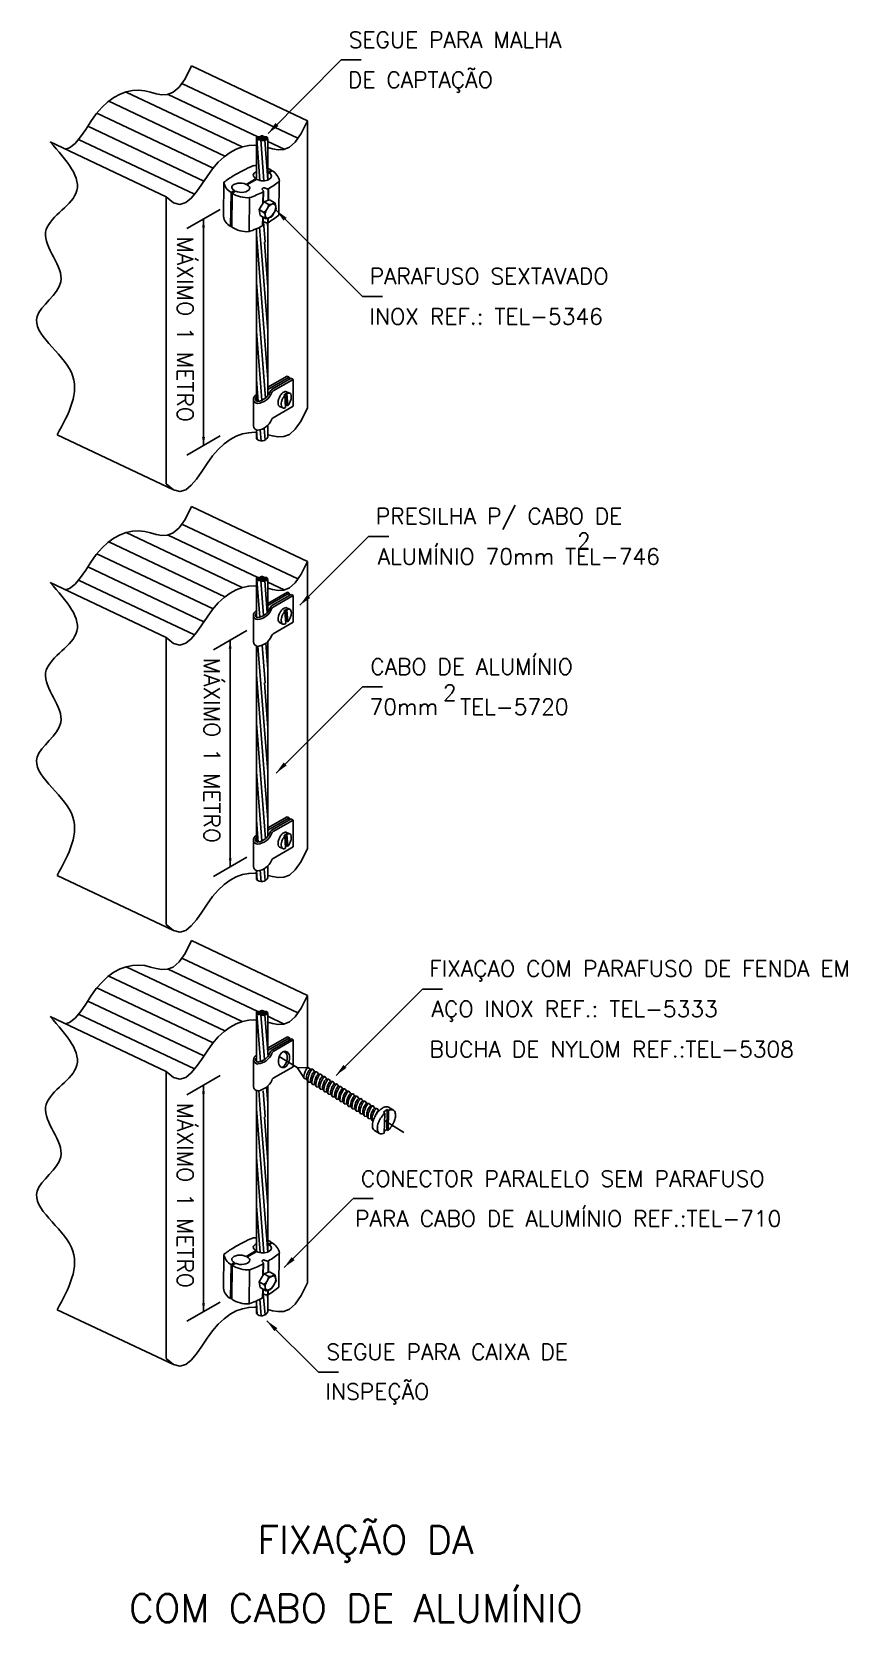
# Model space of a CAD drawing. Header units: millimetres. Extents: x -5034.4 to -5024.2, y -4739.4 to -4719.5.
import ezdxf
from ezdxf.enums import TextEntityAlignment as Align

# ---------------------------------------------------------------- set-up
doc = ezdxf.new("R2010")
doc.units = ezdxf.units.MM
doc.header["$LTSCALE"] = 10
doc.linetypes.add('DASHDOT', pattern=[1, 0.5, -0.25, 0, -0.25])
doc.layers.add('Termotécnica', color=7, linetype='Continuous')
doc.styles.add('r140', font='romans.shx')
doc.styles.add('r80', font='romans.shx')

msp = doc.modelspace()

# ---------------------------------------------------------------- texts
at = {"layer": 'Termotécnica', "color": 2, "style": 'r80'}
for s, p in [('SEGUE PARA MALHA', (-5030.421, -4719.728)), ('DE CAPTAÇÃO', (-5030.431, -4720.229)), ('PARAFUSO SEXTAVADO', (-5030.16, -4722.68)), ('INOX REF.: TEL-5346', (-5030.161, -4723.183)), ('PRESILHA P/ CABO DE ', (-5030.082, -4725.676)), ('ALUMÍNIO 70mm TEL-746', (-5030.058, -4726.18)), ('2', (-5027.571, -4725.986)), ('CABO DE ALUMÍNIO ', (-5030.152, -4727.555)), ('2', (-5029.245, -4727.88)), ('70mm  TEL-5720', (-5030.161, -4728.057)), ('FIXAÇAO COM PARAFUSO DE FENDA EM ', (-5029.415, -4731.325)), ('AÇO INOX REF.: TEL-5333', (-5029.386, -4731.829)), ('BUCHA DE NYLOM REF.:TEL-5308', (-5029.412, -4732.332)), ('CONECTOR PARALELO SEM PARAFUSO', (-5030.269, -4733.948)), (' PARA CABO DE ALUMÍNIO REF.:TEL-710', (-5030.478, -4734.447)), ('SEGUE PARA CAIXA DE', (-5030.701, -4736.111)), ('INSPEÇÃO ', (-5030.711, -4736.607))]:
    msp.add_text(s, height=0.2, dxfattribs=at).set_placement(p)
for p in [(-5032.563, -4722.084), (-5032.23, -4727.343), (-5032.563, -4732.898)]:
    msp.add_text('MÁXIMO 1 METRO', height=0.2, rotation=269.9976, dxfattribs=at).set_placement(p)
at = {"layer": 'Termotécnica', "color": 5, "style": 'r140'}
for s, p in [(' FIXAÇÃO DA', (-5030.333, -4738.639)), ('COM CABO DE ALUMÍNIO', (-5030.333, -4739.491))]:
    msp.add_text(s, height=0.35, dxfattribs=at).set_placement(p, align=Align.BOTTOM_CENTER)

# ---------------------------------------------------------------- linework, layer by layer
at = {"layer": 'Termotécnica', "color": 2}
for p, q in [((-5030.936, -4720.639), (-5032.387, -4719.954)), ((-5031.429, -4720.799), (-5030.517, -4719.879)), ((-5030.517, -4719.879), (-5030.267, -4719.879)), ((-5030.936, -4720.639), (-5030.936, -4724.225)), ((-5032.701, -4721.588), (-5034.152, -4720.903)), ((-5031.575, -4720.85), (-5031.575, -4721.374)), ((-5031.431, -4720.868), (-5031.431, -4721.378)), ((-5032.701, -4721.588), (-5032.701, -4725.173)), ((-5031.539, -4721.748), (-5031.48, -4721.65)), ((-5031.48, -4721.783), (-5031.539, -4721.748)), ((-5031.526, -4721.822), (-5031.539, -4721.748)), ((-5031.409, -4721.626), (-5031.48, -4721.65)), ((-5031.421, -4721.685), (-5031.48, -4721.65)), ((-5031.344, -4721.664), (-5031.409, -4721.626)), ((-5031.327, -4721.739), (-5031.378, -4721.829)), ((-5031.328, -4721.737), (-5031.339, -4721.672)), ((-5031.328, -4721.756), (-5030.249, -4722.833)), ((-5031.575, -4721.988), (-5031.575, -4722.193)), ((-5031.461, -4721.86), (-5031.526, -4721.822)), ((-5031.394, -4721.842), (-5031.452, -4721.861)), ((-5031.431, -4721.913), (-5031.431, -4722.141)), ((-5031.575, -4722.193), (-5031.575, -4724.137)), ((-5031.431, -4722.141), (-5031.431, -4724.07)), ((-5030.249, -4722.833), (-5029.999, -4722.833)), ((-5031.117, -4723.869), (-5031.117, -4724.203)), ((-5031.612, -4724.447), (-5031.612, -4724.113)), ((-5031.158, -4724.041), (-5031.198, -4724.022)), ((-5031.117, -4724.203), (-5031.366, -4724.347)), ((-5031.245, -4724.225), (-5031.284, -4724.206)), ((-5032.612, -4725.247), (-5034.064, -4724.562)), ((-5031.575, -4724.499), (-5031.575, -4724.611)), ((-5031.431, -4724.44), (-5031.431, -4724.588)), ((-5030.936, -4726.141), (-5032.387, -4725.456)), ((-5031.034, -4726.689), (-5030.175, -4725.83)), ((-5029.922, -4725.83), (-5030.172, -4725.83)), ((-5030.936, -4726.141), (-5030.936, -4729.727)), ((-5031.575, -4726.352), (-5031.575, -4726.835)), ((-5031.431, -4726.37), (-5031.431, -4726.769)), ((-5032.701, -4727.09), (-5034.152, -4726.405)), ((-5031.116, -4726.567), (-5031.116, -4726.901)), ((-5031.158, -4726.739), (-5031.197, -4726.721)), ((-5031.611, -4727.146), (-5031.611, -4726.811)), ((-5031.116, -4726.901), (-5031.366, -4727.045)), ((-5031.244, -4726.923), (-5031.284, -4726.905)), ((-5032.701, -4727.09), (-5032.701, -4730.675)), ((-5031.431, -4727.139), (-5031.431, -4727.643)), ((-5031.575, -4727.197), (-5031.575, -4727.695)), ((-5031.575, -4727.695), (-5031.575, -4729.639)), ((-5031.431, -4727.643), (-5031.431, -4729.572)), ((-5031.328, -4728.783), (-5030.249, -4727.706)), ((-5030.249, -4727.706), (-5029.999, -4727.706)), ((-5031.158, -4729.543), (-5031.198, -4729.524)), ((-5031.117, -4729.371), (-5031.117, -4729.705)), ((-5031.612, -4729.949), (-5031.612, -4729.615)), ((-5031.117, -4729.705), (-5031.366, -4729.849)), ((-5031.245, -4729.727), (-5031.284, -4729.708)), ((-5031.431, -4729.942), (-5031.431, -4730.09)), ((-5032.612, -4730.749), (-5034.064, -4730.064)), ((-5031.575, -4730.001), (-5031.575, -4730.113)), ((-5030.936, -4731.561), (-5032.387, -4730.876)), ((-5030.58, -4732.558), (-5029.501, -4731.481)), ((-5029.501, -4731.481), (-5029.251, -4731.481)), ((-5030.936, -4731.561), (-5030.936, -4732.463)), ((-5032.701, -4732.509), (-5034.152, -4731.824)), ((-5031.575, -4731.772), (-5031.575, -4732.383)), ((-5031.431, -4731.79), (-5031.431, -4732.296)), ((-5031.114, -4732.116), (-5031.114, -4732.451)), ((-5032.701, -4732.509), (-5032.701, -4736.095)), ((-5031.609, -4732.695), (-5031.609, -4732.361)), ((-5031.114, -4732.451), (-5031.364, -4732.595)), ((-5031.067, -4732.458), (-5030.981, -4732.583)), ((-5030.934, -4732.463), (-5031.067, -4732.458)), ((-5030.902, -4732.482), (-5030.927, -4732.461)), ((-5030.874, -4732.482), (-5030.898, -4732.482)), ((-5030.846, -4732.513), (-5030.868, -4732.482)), ((-5030.825, -4732.513), (-5030.846, -4732.513)), ((-5030.796, -4732.544), (-5030.818, -4732.513)), ((-5031.431, -4732.69), (-5031.431, -4733.063)), ((-5030.949, -4732.604), (-5030.975, -4732.597)), ((-5030.943, -4732.612), (-5030.931, -4732.631)), ((-5030.936, -4732.623), (-5030.936, -4735.147)), ((-5030.892, -4732.643), (-5030.924, -4732.641)), ((-5030.88, -4732.665), (-5030.892, -4732.643)), ((-5030.842, -4732.674), (-5030.874, -4732.671)), ((-5030.83, -4732.695), (-5030.842, -4732.674)), ((-5030.792, -4732.704), (-5030.824, -4732.702)), ((-5030.775, -4732.544), (-5030.796, -4732.544)), ((-5030.78, -4732.725), (-5030.792, -4732.704)), ((-5030.746, -4732.574), (-5030.768, -4732.543)), ((-5030.725, -4732.574), (-5030.746, -4732.574)), ((-5030.696, -4732.605), (-5030.718, -4732.574)), ((-5030.675, -4732.605), (-5030.696, -4732.605)), ((-5030.646, -4732.635), (-5030.668, -4732.604)), ((-5030.625, -4732.635), (-5030.646, -4732.635)), ((-5030.596, -4732.666), (-5030.618, -4732.635)), ((-5030.574, -4732.666), (-5030.596, -4732.666)), ((-5030.546, -4732.696), (-5030.568, -4732.665)), ((-5030.524, -4732.696), (-5030.546, -4732.696)), ((-5030.496, -4732.727), (-5030.518, -4732.696)), ((-5030.474, -4732.727), (-5030.496, -4732.727)), ((-5030.446, -4732.757), (-5030.468, -4732.726)), ((-5031.575, -4732.74), (-5031.575, -4733.115)), ((-5030.742, -4732.735), (-5030.774, -4732.732)), ((-5030.729, -4732.756), (-5030.742, -4732.735)), ((-5030.692, -4732.765), (-5030.724, -4732.763)), ((-5030.679, -4732.786), (-5030.692, -4732.765)), ((-5030.642, -4732.796), (-5030.674, -4732.793)), ((-5030.629, -4732.817), (-5030.642, -4732.796)), ((-5030.592, -4732.826), (-5030.624, -4732.824)), ((-5030.579, -4732.847), (-5030.592, -4732.826)), ((-5030.541, -4732.857), (-5030.573, -4732.854)), ((-5030.529, -4732.878), (-5030.541, -4732.857)), ((-5030.491, -4732.887), (-5030.523, -4732.885)), ((-5030.479, -4732.908), (-5030.491, -4732.887)), ((-5030.441, -4732.917), (-5030.473, -4732.915)), ((-5030.424, -4732.757), (-5030.446, -4732.757)), ((-5030.429, -4732.939), (-5030.441, -4732.917)), ((-5030.396, -4732.788), (-5030.418, -4732.757)), ((-5030.374, -4732.788), (-5030.396, -4732.788)), ((-5030.346, -4732.818), (-5030.367, -4732.787)), ((-5030.324, -4732.818), (-5030.346, -4732.818)), ((-5030.295, -4732.848), (-5030.317, -4732.818)), ((-5030.274, -4732.849), (-5030.295, -4732.848)), ((-5030.245, -4732.879), (-5030.267, -4732.848)), ((-5030.224, -4732.879), (-5030.245, -4732.879)), ((-5030.195, -4732.909), (-5030.217, -4732.879)), ((-5030.174, -4732.909), (-5030.195, -4732.909)), ((-5030.145, -4732.94), (-5030.167, -4732.909)), ((-5031.575, -4733.115), (-5031.575, -4734.76)), ((-5031.431, -4733.063), (-5031.431, -4734.763)), ((-5030.391, -4732.948), (-5030.423, -4732.946)), ((-5030.379, -4732.969), (-5030.391, -4732.948)), ((-5030.341, -4732.978), (-5030.373, -4732.976)), ((-5030.329, -4733), (-5030.341, -4732.978)), ((-5030.291, -4733.009), (-5030.323, -4733.007)), ((-5030.279, -4733.03), (-5030.291, -4733.009)), ((-5030.241, -4733.039), (-5030.273, -4733.037)), ((-5030.229, -4733.061), (-5030.241, -4733.039)), ((-5030.191, -4733.07), (-5030.223, -4733.068)), ((-5030.179, -4733.091), (-5030.191, -4733.07)), ((-5030.141, -4733.1), (-5030.173, -4733.098)), ((-5030.124, -4732.94), (-5030.145, -4732.94)), ((-5030.128, -4733.122), (-5030.141, -4733.1)), ((-5030.095, -4732.97), (-5030.117, -4732.94)), ((-5030.074, -4732.97), (-5030.095, -4732.97)), ((-5030.045, -4733.001), (-5030.067, -4732.97)), ((-5029.942, -4732.985), (-5029.989, -4733.018)), ((-5029.972, -4733.029), (-5029.989, -4733.018)), ((-5029.972, -4733.029), (-5029.977, -4733.279)), ((-5029.942, -4732.985), (-5029.947, -4733.235)), ((-5029.924, -4732.996), (-5029.942, -4732.985)), ((-5029.924, -4732.996), (-5029.93, -4733.246)), ((-5029.863, -4732.993), (-5029.924, -4732.955)), ((-5030.039, -4733.282), (-5030.1, -4733.245)), ((-5029.947, -4733.235), (-5029.977, -4733.256)), ((-5029.93, -4733.246), (-5029.947, -4733.235)), ((-5031.228, -4734.957), (-5030.369, -4734.098)), ((-5030.116, -4734.097), (-5030.366, -4734.097)), ((-5031.539, -4735.134), (-5031.48, -4735.036)), ((-5031.409, -4735.012), (-5031.48, -4735.036)), ((-5031.421, -4735.071), (-5031.48, -4735.036)), ((-5031.344, -4735.05), (-5031.409, -4735.012)), ((-5031.328, -4735.123), (-5031.339, -4735.058)), ((-5031.526, -4735.208), (-5031.539, -4735.134)), ((-5031.48, -4735.169), (-5031.539, -4735.134)), ((-5031.461, -4735.246), (-5031.526, -4735.208)), ((-5031.399, -4735.23), (-5031.452, -4735.247)), ((-5031.431, -4735.299), (-5031.431, -4735.51)), ((-5031.382, -4735.217), (-5031.327, -4735.125)), ((-5032.612, -4736.169), (-5034.064, -4735.484)), ((-5031.575, -4735.373), (-5031.575, -4735.532)), ((-5031.445, -4735.622), (-5030.799, -4736.262)), ((-5030.799, -4736.262), (-5030.549, -4736.262))]:
    msp.add_line(p, q, dxfattribs=at)
at = {"layer": 'Termotécnica', "color": 1}
for p, q in [((-5031.055, -4720.857), (-5032.506, -4720.172)), ((-5031.968, -4721.081), (-5033.419, -4720.396)), ((-5031.751, -4720.965), (-5033.202, -4720.28)), ((-5031.557, -4720.839), (-5032.677, -4720.31)), ((-5032.115, -4721.23), (-5033.566, -4720.545)), ((-5032.23, -4721.394), (-5033.682, -4720.708)), ((-5032.347, -4721.557), (-5033.798, -4720.872)), ((-5031.53, -4721.385), (-5031.569, -4720.867)), ((-5031.532, -4720.856), (-5031.532, -4720.861)), ((-5031.527, -4720.837), (-5031.527, -4720.842)), ((-5031.527, -4720.849), (-5031.527, -4720.85)), ((-5031.527, -4720.861), (-5031.527, -4720.863)), ((-5031.519, -4720.869), (-5031.519, -4720.876)), ((-5031.48, -4721.388), (-5031.519, -4720.878)), ((-5031.485, -4720.848), (-5031.485, -4720.852)), ((-5031.482, -4720.857), (-5031.482, -4720.869)), ((-5031.431, -4721.375), (-5031.47, -4720.881)), ((-5031.435, -4720.85), (-5031.435, -4720.863)), ((-5031.226, -4720.995), (-5031.431, -4720.898)), ((-5031.981, -4721.407), (-5031.987, -4721.831)), ((-5031.703, -4721.433), (-5031.578, -4721.359)), ((-5031.692, -4721.44), (-5031.568, -4721.37)), ((-5031.578, -4721.359), (-5031.578, -4721.376)), ((-5031.431, -4721.282), (-5031.384, -4721.257)), ((-5031.417, -4721.286), (-5031.379, -4721.264)), ((-5031.384, -4721.257), (-5031.384, -4721.267)), ((-5031.289, -4721.392), (-5031.295, -4721.816)), ((-5031.891, -4721.534), (-5031.897, -4721.958)), ((-5031.891, -4721.534), (-5031.849, -4721.511)), ((-5031.877, -4721.543), (-5031.883, -4721.966)), ((-5031.877, -4721.543), (-5031.835, -4721.519)), ((-5031.849, -4721.511), (-5031.849, -4721.527)), ((-5031.659, -4721.599), (-5031.665, -4722.022)), ((-5031.5, -4721.484), (-5031.489, -4721.478)), ((-5031.491, -4721.526), (-5031.493, -4721.67)), ((-5031.487, -4721.521), (-5031.489, -4721.663)), ((-5031.427, -4721.489), (-5031.429, -4721.633)), ((-5031.422, -4721.487), (-5031.424, -4721.631)), ((-5032.443, -4721.986), (-5032.027, -4721.745)), ((-5032.235, -4721.866), (-5032.235, -4724.695)), ((-5031.897, -4721.958), (-5031.883, -4721.95)), ((-5031.519, -4722.173), (-5031.535, -4721.97)), ((-5031.495, -4721.84), (-5031.497, -4721.95)), ((-5031.496, -4721.903), (-5031.495, -4721.902)), ((-5031.491, -4721.843), (-5031.492, -4721.945)), ((-5031.467, -4722.154), (-5031.487, -4721.9)), ((-5031.431, -4721.985), (-5031.436, -4721.914)), ((-5031.432, -4721.855), (-5031.433, -4721.913)), ((-5031.427, -4721.853), (-5031.428, -4721.911)), ((-5031.431, -4723.866), (-5031.575, -4722.053)), ((-5031.431, -4723.26), (-5031.518, -4722.172)), ((-5031.431, -4722.717), (-5031.475, -4722.157)), ((-5031.46, -4724.101), (-5031.575, -4722.659)), ((-5031.506, -4724.129), (-5031.575, -4723.265)), ((-5031.554, -4724.143), (-5031.575, -4723.871)), ((-5031.431, -4723.967), (-5031.189, -4723.827)), ((-5031.431, -4723.995), (-5031.165, -4723.841)), ((-5031.376, -4723.99), (-5031.141, -4723.855)), ((-5031.366, -4724.013), (-5031.117, -4723.869)), ((-5031.189, -4723.827), (-5031.165, -4723.841)), ((-5031.165, -4723.841), (-5031.165, -4723.869)), ((-5031.141, -4723.855), (-5031.117, -4723.869)), ((-5031.206, -4724.041), (-5031.233, -4724.064)), ((-5031.221, -4724.069), (-5031.233, -4724.064)), ((-5031.221, -4724.069), (-5031.209, -4724.219)), ((-5031.194, -4724.191), (-5031.21, -4724.205)), ((-5031.206, -4724.041), (-5031.194, -4724.191)), ((-5031.195, -4724.046), (-5031.206, -4724.041)), ((-5031.195, -4724.046), (-5031.182, -4724.196)), ((-5031.182, -4724.196), (-5031.194, -4724.191)), ((-5032.443, -4724.815), (-5032.027, -4724.575)), ((-5031.564, -4724.621), (-5031.574, -4724.5)), ((-5031.514, -4724.638), (-5031.526, -4724.496)), ((-5031.467, -4724.626), (-5031.479, -4724.476)), ((-5031.431, -4724.471), (-5031.433, -4724.442)), ((-5031.055, -4726.359), (-5032.506, -4725.674)), ((-5031.968, -4726.583), (-5033.419, -4725.898)), ((-5031.751, -4726.467), (-5033.202, -4725.782)), ((-5031.557, -4726.341), (-5032.677, -4725.812)), ((-5032.115, -4726.732), (-5033.566, -4726.047)), ((-5032.347, -4727.059), (-5033.798, -4726.374)), ((-5032.23, -4726.896), (-5033.682, -4726.21)), ((-5031.532, -4726.837), (-5031.569, -4726.369)), ((-5031.532, -4726.358), (-5031.532, -4726.363)), ((-5031.527, -4726.339), (-5031.527, -4726.344)), ((-5031.527, -4726.351), (-5031.527, -4726.352)), ((-5031.527, -4726.363), (-5031.527, -4726.365)), ((-5031.519, -4726.372), (-5031.519, -4726.378)), ((-5031.485, -4726.35), (-5031.485, -4726.354)), ((-5031.482, -4726.36), (-5031.482, -4726.371)), ((-5031.435, -4726.352), (-5031.435, -4726.365)), ((-5031.484, -4726.817), (-5031.519, -4726.38)), ((-5031.438, -4726.779), (-5031.47, -4726.383)), ((-5031.226, -4726.497), (-5031.431, -4726.4)), ((-5031.431, -4726.666), (-5031.188, -4726.525)), ((-5031.431, -4726.693), (-5031.164, -4726.539)), ((-5031.375, -4726.689), (-5031.14, -4726.553)), ((-5031.366, -4726.711), (-5031.116, -4726.567)), ((-5031.188, -4726.525), (-5031.164, -4726.539)), ((-5031.164, -4726.539), (-5031.164, -4726.567)), ((-5031.14, -4726.553), (-5031.116, -4726.567)), ((-5031.205, -4726.74), (-5031.232, -4726.762)), ((-5031.22, -4726.768), (-5031.232, -4726.762)), ((-5031.22, -4726.768), (-5031.208, -4726.917)), ((-5031.205, -4726.74), (-5031.193, -4726.889)), ((-5031.194, -4726.745), (-5031.205, -4726.74)), ((-5031.194, -4726.745), (-5031.182, -4726.895)), ((-5031.193, -4726.889), (-5031.209, -4726.903)), ((-5031.182, -4726.895), (-5031.193, -4726.889)), ((-5032.11, -4727.245), (-5031.694, -4727.004)), ((-5031.902, -4727.124), (-5031.902, -4729.954)), ((-5031.431, -4727.487), (-5031.457, -4727.161)), ((-5031.519, -4727.675), (-5031.557, -4727.201)), ((-5031.467, -4727.656), (-5031.504, -4727.187)), ((-5031.431, -4729.368), (-5031.575, -4727.555)), ((-5031.431, -4728.762), (-5031.518, -4727.674)), ((-5031.431, -4728.219), (-5031.475, -4727.659)), ((-5031.46, -4729.603), (-5031.575, -4728.161)), ((-5031.506, -4729.631), (-5031.575, -4728.767)), ((-5031.431, -4729.469), (-5031.189, -4729.329)), ((-5031.431, -4729.497), (-5031.165, -4729.343)), ((-5031.189, -4729.329), (-5031.165, -4729.343)), ((-5031.165, -4729.343), (-5031.165, -4729.371)), ((-5031.554, -4729.645), (-5031.575, -4729.373)), ((-5031.376, -4729.492), (-5031.141, -4729.357)), ((-5031.366, -4729.515), (-5031.117, -4729.371)), ((-5031.206, -4729.543), (-5031.233, -4729.566)), ((-5031.195, -4729.548), (-5031.206, -4729.543)), ((-5031.206, -4729.543), (-5031.194, -4729.693)), ((-5031.195, -4729.548), (-5031.182, -4729.698)), ((-5031.141, -4729.357), (-5031.117, -4729.371)), ((-5031.221, -4729.571), (-5031.233, -4729.566)), ((-5031.221, -4729.571), (-5031.209, -4729.721)), ((-5031.194, -4729.693), (-5031.21, -4729.707)), ((-5031.182, -4729.698), (-5031.194, -4729.693)), ((-5032.11, -4730.074), (-5031.694, -4729.834)), ((-5031.431, -4729.974), (-5031.433, -4729.944)), ((-5031.564, -4730.123), (-5031.574, -4730.002)), ((-5031.514, -4730.14), (-5031.526, -4729.998)), ((-5031.467, -4730.128), (-5031.479, -4729.978)), ((-5031.055, -4731.779), (-5032.506, -4731.094)), ((-5031.968, -4732.003), (-5033.419, -4731.318)), ((-5031.751, -4731.887), (-5033.202, -4731.202)), ((-5031.557, -4731.76), (-5032.677, -4731.231)), ((-5032.115, -4732.151), (-5033.566, -4731.466)), ((-5032.23, -4732.315), (-5033.682, -4731.63)), ((-5032.347, -4732.478), (-5033.798, -4731.793)), ((-5031.522, -4732.384), (-5031.569, -4731.789)), ((-5031.532, -4731.777), (-5031.532, -4731.783)), ((-5031.527, -4731.758), (-5031.527, -4731.764)), ((-5031.527, -4731.77), (-5031.527, -4731.771)), ((-5031.527, -4731.783), (-5031.527, -4731.784)), ((-5031.519, -4731.791), (-5031.519, -4731.798)), ((-5031.474, -4732.361), (-5031.519, -4731.8)), ((-5031.485, -4731.77), (-5031.485, -4731.774)), ((-5031.482, -4731.779), (-5031.482, -4731.791)), ((-5031.429, -4732.319), (-5031.47, -4731.802)), ((-5031.435, -4731.772), (-5031.435, -4731.785)), ((-5031.226, -4731.917), (-5031.431, -4731.82)), ((-5031.429, -4732.215), (-5031.186, -4732.075)), ((-5031.429, -4732.243), (-5031.162, -4732.089)), ((-5031.373, -4732.238), (-5031.138, -4732.103)), ((-5031.364, -4732.261), (-5031.114, -4732.116)), ((-5031.186, -4732.075), (-5031.162, -4732.089)), ((-5031.162, -4732.089), (-5031.162, -4732.116)), ((-5031.138, -4732.103), (-5031.114, -4732.116)), ((-5032.443, -4732.8), (-5032.027, -4732.559)), ((-5032.235, -4732.68), (-5032.235, -4735.509)), ((-5031.431, -4732.906), (-5031.447, -4732.704)), ((-5031.519, -4733.095), (-5031.546, -4732.749)), ((-5031.467, -4733.076), (-5031.492, -4732.753)), ((-5031.433, -4734.764), (-5031.575, -4732.975)), ((-5031.431, -4734.182), (-5031.518, -4733.094)), ((-5031.431, -4733.638), (-5031.475, -4733.079)), ((-5031.48, -4734.774), (-5031.575, -4733.581)), ((-5031.529, -4734.77), (-5031.575, -4734.187)), ((-5031.431, -4734.668), (-5031.384, -4734.643)), ((-5031.417, -4734.672), (-5031.379, -4734.65)), ((-5031.384, -4734.643), (-5031.384, -4734.653)), ((-5031.981, -4734.793), (-5031.987, -4735.217)), ((-5031.891, -4734.92), (-5031.849, -4734.897)), ((-5031.877, -4734.929), (-5031.835, -4734.905)), ((-5031.849, -4734.897), (-5031.849, -4734.913)), ((-5031.703, -4734.819), (-5031.578, -4734.745)), ((-5031.692, -4734.826), (-5031.568, -4734.756)), ((-5031.578, -4734.745), (-5031.578, -4734.762)), ((-5031.5, -4734.87), (-5031.489, -4734.864)), ((-5031.491, -4734.912), (-5031.493, -4735.056)), ((-5031.487, -4734.907), (-5031.489, -4735.05)), ((-5031.427, -4734.875), (-5031.429, -4735.019)), ((-5031.422, -4734.873), (-5031.424, -4735.017)), ((-5031.289, -4734.778), (-5031.295, -4735.202)), ((-5031.891, -4734.92), (-5031.897, -4735.344)), ((-5031.877, -4734.929), (-5031.883, -4735.353)), ((-5031.659, -4734.985), (-5031.665, -4735.409)), ((-5031.495, -4735.226), (-5031.497, -4735.336)), ((-5031.496, -4735.289), (-5031.495, -4735.288)), ((-5031.491, -4735.229), (-5031.492, -4735.331)), ((-5031.467, -4735.548), (-5031.488, -4735.286)), ((-5031.431, -4735.371), (-5031.436, -4735.3)), ((-5031.432, -4735.241), (-5031.433, -4735.299)), ((-5031.427, -4735.239), (-5031.428, -4735.297)), ((-5032.443, -4735.629), (-5032.027, -4735.389)), ((-5031.897, -4735.344), (-5031.883, -4735.336)), ((-5031.564, -4735.542), (-5031.575, -4735.399)), ((-5031.514, -4735.56), (-5031.531, -4735.353))]:
    msp.add_line(p, q, dxfattribs=at)
at = {"layer": 'Termotécnica', "color": 1, "linetype": 'DASHDOT'}
for p, q in [((-5031.289, -4732.323), (-5031.067, -4732.458)), ((-5029.974, -4733.123), (-5029.732, -4733.27))]:
    msp.add_line(p, q, dxfattribs=at)
at = {"layer": 'Termotécnica', "color": 2}
for points in [[(-5032.387, -4719.954), (-5032.465, -4720.114), (-5032.54, -4720.221), (-5032.613, -4720.284), (-5032.684, -4720.313), (-5032.755, -4720.316), (-5032.826, -4720.304), (-5032.897, -4720.284), (-5032.97, -4720.266), (-5033.045, -4720.259), (-5033.122, -4720.263), (-5033.2, -4720.279), (-5033.277, -4720.308), (-5033.354, -4720.349), (-5033.43, -4720.403), (-5033.503, -4720.471), (-5033.574, -4720.553), (-5033.641, -4720.648), (-5033.707, -4720.747), (-5033.772, -4720.841), (-5033.839, -4720.921), (-5033.909, -4720.976), (-5033.962, -4720.992)], [(-5030.936, -4720.639), (-5031.014, -4720.799), (-5031.089, -4720.906), (-5031.162, -4720.969), (-5031.233, -4720.998), (-5031.304, -4721.001), (-5031.375, -4720.989), (-5031.431, -4720.973)], [(-5031.575, -4720.946), (-5031.594, -4720.944), (-5031.671, -4720.948), (-5031.748, -4720.964), (-5031.826, -4720.993), (-5031.903, -4721.034), (-5031.979, -4721.089), (-5032.052, -4721.156), (-5032.123, -4721.238), (-5032.19, -4721.333), (-5032.256, -4721.432), (-5032.321, -4721.526), (-5032.388, -4721.606), (-5032.458, -4721.661), (-5032.532, -4721.683), (-5032.612, -4721.662), (-5032.701, -4721.588)], [(-5030.936, -4724.225), (-5031.014, -4724.384), (-5031.089, -4724.491), (-5031.162, -4724.555), (-5031.233, -4724.583), (-5031.304, -4724.587), (-5031.375, -4724.574), (-5031.431, -4724.559)], [(-5031.575, -4724.531), (-5031.594, -4724.529), (-5031.671, -4724.534), (-5031.748, -4724.55), (-5031.826, -4724.578), (-5031.903, -4724.62), (-5031.979, -4724.674), (-5032.052, -4724.742), (-5032.123, -4724.824), (-5032.19, -4724.918), (-5032.256, -4725.017), (-5032.321, -4725.112), (-5032.388, -4725.191), (-5032.458, -4725.247), (-5032.532, -4725.269), (-5032.612, -4725.247), (-5032.701, -4725.173)], [(-5032.387, -4725.456), (-5032.465, -4725.616), (-5032.54, -4725.723), (-5032.613, -4725.786), (-5032.684, -4725.815), (-5032.755, -4725.818), (-5032.826, -4725.806), (-5032.897, -4725.786), (-5032.97, -4725.769), (-5033.045, -4725.761), (-5033.122, -4725.765), (-5033.2, -4725.781), (-5033.277, -4725.81), (-5033.354, -4725.851), (-5033.43, -4725.905), (-5033.503, -4725.973), (-5033.574, -4726.055), (-5033.641, -4726.15), (-5033.707, -4726.249), (-5033.772, -4726.343), (-5033.839, -4726.423), (-5033.909, -4726.478), (-5033.962, -4726.494)], [(-5030.936, -4726.141), (-5031.014, -4726.301), (-5031.089, -4726.408), (-5031.162, -4726.471), (-5031.233, -4726.5), (-5031.304, -4726.503), (-5031.375, -4726.491), (-5031.431, -4726.475)], [(-5031.575, -4726.448), (-5031.594, -4726.446), (-5031.671, -4726.45), (-5031.748, -4726.466), (-5031.826, -4726.495), (-5031.903, -4726.536), (-5031.979, -4726.591), (-5032.052, -4726.659), (-5032.123, -4726.74), (-5032.19, -4726.835), (-5032.256, -4726.934), (-5032.321, -4727.028), (-5032.388, -4727.108), (-5032.458, -4727.163), (-5032.532, -4727.185), (-5032.612, -4727.164), (-5032.701, -4727.09)], [(-5030.936, -4729.727), (-5031.014, -4729.887), (-5031.089, -4729.993), (-5031.162, -4730.057), (-5031.233, -4730.085), (-5031.304, -4730.089), (-5031.375, -4730.076), (-5031.431, -4730.061)], [(-5031.575, -4730.033), (-5031.594, -4730.032), (-5031.671, -4730.036), (-5031.748, -4730.052), (-5031.826, -4730.08), (-5031.903, -4730.122), (-5031.979, -4730.176), (-5032.052, -4730.244), (-5032.123, -4730.326), (-5032.19, -4730.42), (-5032.256, -4730.52), (-5032.321, -4730.614), (-5032.388, -4730.693), (-5032.458, -4730.749), (-5032.532, -4730.771), (-5032.612, -4730.749), (-5032.701, -4730.675)], [(-5032.387, -4730.876), (-5032.465, -4731.036), (-5032.54, -4731.142), (-5032.613, -4731.206), (-5032.684, -4731.234), (-5032.755, -4731.238), (-5032.826, -4731.225), (-5032.897, -4731.206), (-5032.97, -4731.188), (-5033.045, -4731.181), (-5033.122, -4731.185), (-5033.2, -4731.201), (-5033.277, -4731.229), (-5033.354, -4731.271), (-5033.43, -4731.325), (-5033.503, -4731.393), (-5033.574, -4731.475), (-5033.641, -4731.569), (-5033.707, -4731.669), (-5033.772, -4731.763), (-5033.839, -4731.842), (-5033.909, -4731.898), (-5033.962, -4731.914)], [(-5030.936, -4731.561), (-5031.014, -4731.721), (-5031.089, -4731.827), (-5031.162, -4731.891), (-5031.233, -4731.919), (-5031.304, -4731.923), (-5031.375, -4731.91), (-5031.431, -4731.895)], [(-5031.575, -4731.868), (-5031.594, -4731.866), (-5031.671, -4731.87), (-5031.748, -4731.886), (-5031.826, -4731.914), (-5031.903, -4731.956), (-5031.979, -4732.01), (-5032.052, -4732.078), (-5032.123, -4732.16), (-5032.19, -4732.254), (-5032.256, -4732.354), (-5032.321, -4732.448), (-5032.388, -4732.527), (-5032.458, -4732.583), (-5032.532, -4732.605), (-5032.612, -4732.584), (-5032.701, -4732.509)], [(-5030.936, -4735.147), (-5031.014, -4735.306), (-5031.089, -4735.413), (-5031.162, -4735.476), (-5031.233, -4735.505), (-5031.304, -4735.508), (-5031.375, -4735.496), (-5031.431, -4735.48)], [(-5031.575, -4735.453), (-5031.594, -4735.451), (-5031.671, -4735.455), (-5031.748, -4735.471), (-5031.826, -4735.5), (-5031.903, -4735.541), (-5031.979, -4735.596), (-5032.052, -4735.664), (-5032.123, -4735.746), (-5032.19, -4735.84), (-5032.256, -4735.939), (-5032.321, -4736.033), (-5032.388, -4736.113), (-5032.458, -4736.169), (-5032.532, -4736.19), (-5032.612, -4736.169), (-5032.701, -4736.095)]]:
    msp.add_lwpolyline(points, dxfattribs=at)
at = {"layer": 'Termotécnica', "color": 1}
for points in [[(-5031.575, -4720.85, -0.207457), (-5031.574, -4720.847, -0.095933), (-5031.569, -4720.842, -0.052726), (-5031.561, -4720.84, -0.039847), (-5031.551, -4720.838, -0.039847), (-5031.541, -4720.838, -0.052726), (-5031.533, -4720.839, -0.095933), (-5031.527, -4720.842, -0.207457), (-5031.525, -4720.845, -0.207457), (-5031.526, -4720.848, -0.095933), (-5031.532, -4720.853, -0.052726), (-5031.539, -4720.855, -0.039847), (-5031.549, -4720.857, -0.039847), (-5031.56, -4720.857, -0.052726), (-5031.567, -4720.856, -0.095933), (-5031.574, -4720.853, -0.207457)], [(-5031.57, -4720.868, -0.207457), (-5031.568, -4720.865, -0.095933), (-5031.562, -4720.861, -0.052726), (-5031.554, -4720.859, -0.039847), (-5031.544, -4720.859, -0.039847), (-5031.534, -4720.86, -0.052726), (-5031.526, -4720.863, -0.095933), (-5031.521, -4720.867, -0.207457), (-5031.519, -4720.87, -0.207457), (-5031.521, -4720.873, -0.095933), (-5031.527, -4720.877, -0.052726), (-5031.535, -4720.878, -0.039847), (-5031.545, -4720.879, -0.039847), (-5031.555, -4720.877, -0.052726), (-5031.562, -4720.875, -0.095933), (-5031.568, -4720.871, -0.207457)], [(-5031.532, -4720.855, -0.207457), (-5031.53, -4720.852, -0.095933), (-5031.524, -4720.849, -0.052726), (-5031.517, -4720.847, -0.039847), (-5031.506, -4720.847, -0.039847), (-5031.496, -4720.848, -0.052726), (-5031.489, -4720.85, -0.095933), (-5031.483, -4720.854, -0.207457), (-5031.482, -4720.858, -0.207457), (-5031.483, -4720.861, -0.095933), (-5031.489, -4720.864, -0.052726), (-5031.497, -4720.866, -0.039847), (-5031.507, -4720.866, -0.039847), (-5031.517, -4720.865, -0.052726), (-5031.525, -4720.862, -0.095933), (-5031.531, -4720.858, -0.207457)], [(-5031.519, -4720.876, -0.207457), (-5031.518, -4720.873, -0.095933), (-5031.512, -4720.869, -0.052726), (-5031.504, -4720.868, -0.039847), (-5031.494, -4720.867, -0.039847), (-5031.484, -4720.869, -0.052726), (-5031.476, -4720.871, -0.095933), (-5031.47, -4720.875, -0.207457), (-5031.469, -4720.878, -0.207457), (-5031.471, -4720.881, -0.095933), (-5031.477, -4720.885, -0.052726), (-5031.484, -4720.887, -0.039847), (-5031.495, -4720.887, -0.039847), (-5031.505, -4720.886, -0.052726), (-5031.512, -4720.883, -0.095933), (-5031.518, -4720.879, -0.207457)], [(-5031.575, -4726.352, -0.207457), (-5031.574, -4726.349, -0.095933), (-5031.569, -4726.344, -0.052726), (-5031.561, -4726.342, -0.039847), (-5031.551, -4726.34, -0.039847), (-5031.541, -4726.34, -0.052726), (-5031.533, -4726.341, -0.095933), (-5031.527, -4726.344, -0.207457), (-5031.525, -4726.347, -0.207457), (-5031.526, -4726.35, -0.095933), (-5031.532, -4726.355, -0.052726), (-5031.539, -4726.357, -0.039847), (-5031.549, -4726.359, -0.039847), (-5031.56, -4726.359, -0.052726), (-5031.567, -4726.358, -0.095933), (-5031.574, -4726.355, -0.207457)], [(-5031.57, -4726.37, -0.207457), (-5031.568, -4726.367, -0.095933), (-5031.562, -4726.363, -0.052726), (-5031.554, -4726.362, -0.039847), (-5031.544, -4726.361, -0.039847), (-5031.534, -4726.362, -0.052726), (-5031.526, -4726.365, -0.095933), (-5031.521, -4726.369, -0.207457), (-5031.519, -4726.372, -0.207457), (-5031.521, -4726.375, -0.095933), (-5031.527, -4726.379, -0.052726), (-5031.535, -4726.38, -0.039847), (-5031.545, -4726.381, -0.039847), (-5031.555, -4726.379, -0.052726), (-5031.562, -4726.377, -0.095933), (-5031.568, -4726.373, -0.207457)], [(-5031.532, -4726.357, -0.207457), (-5031.53, -4726.354, -0.095933), (-5031.524, -4726.351, -0.052726), (-5031.517, -4726.349, -0.039847), (-5031.506, -4726.349, -0.039847), (-5031.496, -4726.35, -0.052726), (-5031.489, -4726.352, -0.095933), (-5031.483, -4726.356, -0.207457), (-5031.482, -4726.36, -0.207457), (-5031.483, -4726.363, -0.095933), (-5031.489, -4726.366, -0.052726), (-5031.497, -4726.368, -0.039847), (-5031.507, -4726.368, -0.039847), (-5031.517, -4726.367, -0.052726), (-5031.525, -4726.365, -0.095933), (-5031.531, -4726.36, -0.207457)], [(-5031.519, -4726.378, -0.207457), (-5031.518, -4726.375, -0.095933), (-5031.512, -4726.372, -0.052726), (-5031.504, -4726.37, -0.039847), (-5031.494, -4726.369, -0.039847), (-5031.484, -4726.371, -0.052726), (-5031.476, -4726.373, -0.095933), (-5031.47, -4726.377, -0.207457), (-5031.469, -4726.38, -0.207457), (-5031.471, -4726.383, -0.095933), (-5031.477, -4726.387, -0.052726), (-5031.484, -4726.389, -0.039847), (-5031.495, -4726.389, -0.039847), (-5031.505, -4726.388, -0.052726), (-5031.512, -4726.385, -0.095933), (-5031.518, -4726.381, -0.207457)], [(-5031.575, -4731.772, -0.207457), (-5031.574, -4731.768, -0.095933), (-5031.569, -4731.764, -0.052726), (-5031.561, -4731.761, -0.039847), (-5031.551, -4731.759, -0.039847), (-5031.541, -4731.759, -0.052726), (-5031.533, -4731.761, -0.095933), (-5031.527, -4731.764, -0.207457), (-5031.525, -4731.767, -0.207457), (-5031.526, -4731.77, -0.095933), (-5031.532, -4731.774, -0.052726), (-5031.539, -4731.777, -0.039847), (-5031.549, -4731.779, -0.039847), (-5031.56, -4731.779, -0.052726), (-5031.567, -4731.778, -0.095933), (-5031.574, -4731.775, -0.207457)], [(-5031.57, -4731.789, -0.207457), (-5031.568, -4731.786, -0.095933), (-5031.562, -4731.783, -0.052726), (-5031.554, -4731.781, -0.039847), (-5031.544, -4731.781, -0.039847), (-5031.534, -4731.782, -0.052726), (-5031.526, -4731.784, -0.095933), (-5031.521, -4731.789, -0.207457), (-5031.519, -4731.792, -0.207457), (-5031.521, -4731.795, -0.095933), (-5031.527, -4731.798, -0.052726), (-5031.535, -4731.8, -0.039847), (-5031.545, -4731.8, -0.039847), (-5031.555, -4731.799, -0.052726), (-5031.562, -4731.797, -0.095933), (-5031.568, -4731.793, -0.207457)], [(-5031.532, -4731.777, -0.207457), (-5031.53, -4731.774, -0.095933), (-5031.524, -4731.77, -0.052726), (-5031.517, -4731.769, -0.039847), (-5031.506, -4731.768, -0.039847), (-5031.496, -4731.77, -0.052726), (-5031.489, -4731.772, -0.095933), (-5031.483, -4731.776, -0.207457), (-5031.482, -4731.779, -0.207457), (-5031.483, -4731.782, -0.095933), (-5031.489, -4731.786, -0.052726), (-5031.497, -4731.787, -0.039847), (-5031.507, -4731.788, -0.039847), (-5031.517, -4731.787, -0.052726), (-5031.525, -4731.784, -0.095933), (-5031.531, -4731.78, -0.207457)], [(-5031.519, -4731.798, -0.207457), (-5031.518, -4731.795, -0.095933), (-5031.512, -4731.791, -0.052726), (-5031.504, -4731.789, -0.039847), (-5031.494, -4731.789, -0.039847), (-5031.484, -4731.79, -0.052726), (-5031.476, -4731.793, -0.095933), (-5031.47, -4731.797, -0.207457), (-5031.469, -4731.8, -0.207457), (-5031.471, -4731.803, -0.095933), (-5031.477, -4731.807, -0.052726), (-5031.484, -4731.808, -0.039847), (-5031.495, -4731.809, -0.039847), (-5031.505, -4731.807, -0.052726), (-5031.512, -4731.805, -0.095933), (-5031.518, -4731.801, -0.207457)]]:
    msp.add_lwpolyline(points, format="xyb", close=True, dxfattribs=at)
for points in [[(-5031.527, -4720.837, -0.207457), (-5031.525, -4720.834, -0.095933), (-5031.519, -4720.83, -0.052726), (-5031.511, -4720.829, -0.039847), (-5031.501, -4720.828, -0.039847), (-5031.491, -4720.83, -0.052726), (-5031.484, -4720.832, -0.095933), (-5031.478, -4720.836, -0.207457), (-5031.477, -4720.839, -0.130458), (-5031.477, -4720.841, -0.095933)], [(-5031.485, -4720.846, -0.049151), (-5031.492, -4720.847, -0.039847), (-5031.502, -4720.848, -0.039847), (-5031.512, -4720.846, -0.052726), (-5031.52, -4720.844, -0.095933), (-5031.526, -4720.84, -0.207457), (-5031.527, -4720.837, -0.207457)], [(-5031.485, -4720.848, -0.207457), (-5031.484, -4720.845, -0.095933), (-5031.478, -4720.841, -0.052726), (-5031.47, -4720.84, -0.039847), (-5031.46, -4720.839, -0.039847), (-5031.45, -4720.841, -0.052726), (-5031.442, -4720.843, -0.095933), (-5031.436, -4720.847, -0.207457), (-5031.435, -4720.85, -0.207457), (-5031.437, -4720.853, -0.095933), (-5031.443, -4720.857, -0.052726), (-5031.45, -4720.858, -0.001764), (-5031.451, -4720.858, -0.039847)], [(-5031.465, -4720.858, -0.023019), (-5031.471, -4720.857, -0.052726), (-5031.478, -4720.855, -0.095933), (-5031.484, -4720.851, -0.207457), (-5031.485, -4720.848, -0.207457)], [(-5031.481, -4720.867, -0.207457), (-5031.479, -4720.864, -0.095933), (-5031.473, -4720.86, -0.052726), (-5031.466, -4720.858, -0.039847), (-5031.455, -4720.858, -0.039847), (-5031.445, -4720.859, -0.052726), (-5031.438, -4720.862, -0.095933), (-5031.432, -4720.866, -0.207457), (-5031.431, -4720.869, -0.207457), (-5031.432, -4720.872, -0.095933), (-5031.438, -4720.876, -0.052726), (-5031.446, -4720.877, -0.039847), (-5031.456, -4720.878, -0.039847), (-5031.466, -4720.876, -0.027092), (-5031.47, -4720.875, -0.095933)], [(-5031.48, -4720.87, -0.1939), (-5031.481, -4720.867, -0.207457)], [(-5031.527, -4726.339, -0.207457), (-5031.525, -4726.336, -0.095933), (-5031.519, -4726.332, -0.052726), (-5031.511, -4726.331, -0.039847), (-5031.501, -4726.33, -0.039847), (-5031.491, -4726.332, -0.052726), (-5031.484, -4726.334, -0.095933), (-5031.478, -4726.338, -0.207457), (-5031.477, -4726.341, -0.130458), (-5031.477, -4726.343, -0.095933)], [(-5031.485, -4726.348, -0.049151), (-5031.492, -4726.349, -0.039847), (-5031.502, -4726.35, -0.039847), (-5031.512, -4726.348, -0.052726), (-5031.52, -4726.346, -0.095933), (-5031.526, -4726.342, -0.207457), (-5031.527, -4726.339, -0.207457)], [(-5031.485, -4726.35, -0.207457), (-5031.484, -4726.347, -0.095933), (-5031.478, -4726.343, -0.052726), (-5031.47, -4726.342, -0.039847), (-5031.46, -4726.341, -0.039847), (-5031.45, -4726.343, -0.052726), (-5031.442, -4726.345, -0.095933), (-5031.436, -4726.349, -0.207457), (-5031.435, -4726.352, -0.207457), (-5031.437, -4726.355, -0.095933), (-5031.443, -4726.359, -0.052726), (-5031.45, -4726.361, -0.001764), (-5031.451, -4726.361, -0.039847)], [(-5031.465, -4726.361, -0.023019), (-5031.471, -4726.36, -0.052726), (-5031.478, -4726.357, -0.095933), (-5031.484, -4726.353, -0.207457), (-5031.485, -4726.35, -0.207457)], [(-5031.481, -4726.369, -0.207457), (-5031.479, -4726.366, -0.095933), (-5031.473, -4726.362, -0.052726), (-5031.466, -4726.361, -0.039847), (-5031.455, -4726.36, -0.039847), (-5031.445, -4726.361, -0.052726), (-5031.438, -4726.364, -0.095933), (-5031.432, -4726.368, -0.207457), (-5031.431, -4726.371, -0.207457), (-5031.432, -4726.374, -0.095933), (-5031.438, -4726.378, -0.052726), (-5031.446, -4726.379, -0.039847), (-5031.456, -4726.38, -0.039847), (-5031.466, -4726.378, -0.027092), (-5031.47, -4726.377, -0.095933)], [(-5031.48, -4726.372, -0.1939), (-5031.481, -4726.369, -0.207457)], [(-5031.527, -4731.758, -0.207457), (-5031.525, -4731.755, -0.095933), (-5031.519, -4731.752, -0.052726), (-5031.511, -4731.75, -0.039847), (-5031.501, -4731.75, -0.039847), (-5031.491, -4731.751, -0.052726), (-5031.484, -4731.754, -0.095933), (-5031.478, -4731.758, -0.207457), (-5031.477, -4731.761, -0.130458), (-5031.477, -4731.763, -0.095933)], [(-5031.485, -4731.767, -0.049151), (-5031.492, -4731.769, -0.039847), (-5031.502, -4731.769, -0.039847), (-5031.512, -4731.768, -0.052726), (-5031.52, -4731.766, -0.095933), (-5031.526, -4731.762, -0.207457), (-5031.527, -4731.758, -0.207457)], [(-5031.485, -4731.77, -0.207457), (-5031.484, -4731.767, -0.095933), (-5031.478, -4731.763, -0.052726), (-5031.47, -4731.761, -0.039847), (-5031.46, -4731.761, -0.039847), (-5031.45, -4731.762, -0.052726), (-5031.442, -4731.765, -0.095933), (-5031.436, -4731.769, -0.207457), (-5031.435, -4731.772, -0.207457), (-5031.437, -4731.775, -0.095933), (-5031.443, -4731.778, -0.052726), (-5031.45, -4731.78, -0.001764), (-5031.451, -4731.78, -0.039847)], [(-5031.465, -4731.78, -0.023019), (-5031.471, -4731.779, -0.052726), (-5031.478, -4731.777, -0.095933), (-5031.484, -4731.773, -0.207457), (-5031.485, -4731.77, -0.207457)], [(-5031.481, -4731.788, -0.207457), (-5031.479, -4731.785, -0.095933), (-5031.473, -4731.782, -0.052726), (-5031.466, -4731.78, -0.039847), (-5031.455, -4731.78, -0.039847), (-5031.445, -4731.781, -0.052726), (-5031.438, -4731.783, -0.095933), (-5031.432, -4731.788, -0.207457), (-5031.431, -4731.791, -0.207457), (-5031.432, -4731.794, -0.095933), (-5031.438, -4731.797, -0.052726), (-5031.446, -4731.799, -0.039847), (-5031.456, -4731.799, -0.039847), (-5031.466, -4731.798, -0.027092), (-5031.47, -4731.797, -0.095933)], [(-5031.48, -4731.791, -0.1939), (-5031.481, -4731.788, -0.207457)], [(-5030.927, -4732.461, 0.24548), (-5030.934, -4732.462, 0.082009), (-5030.948, -4732.476, 0.04047), (-5030.959, -4732.495, 0.029714), (-5030.971, -4732.522, 0.029714), (-5030.979, -4732.551, 0.04047), (-5030.982, -4732.572, 0.082009), (-5030.98, -4732.592, 0.24548), (-5030.975, -4732.597, 0.24548)], [(-5030.898, -4732.482, 0.24548), (-5030.904, -4732.483, 0.082009), (-5030.918, -4732.496, 0.04047), (-5030.928, -4732.514, 0.029714), (-5030.939, -4732.54, 0.029714), (-5030.947, -4732.567, 0.04047), (-5030.95, -4732.588, 0.082009), (-5030.948, -4732.607, 0.24548), (-5030.943, -4732.612, 0.24548)], [(-5030.868, -4732.482, 0.24548), (-5030.876, -4732.483, 0.082009), (-5030.893, -4732.5, 0.04047), (-5030.906, -4732.522, 0.029714), (-5030.919, -4732.554, 0.029714), (-5030.929, -4732.587, 0.04047), (-5030.932, -4732.612, 0.082009), (-5030.93, -4732.635, 0.24548), (-5030.924, -4732.641, 0.24548)], [(-5030.846, -4732.513, 0.24548), (-5030.853, -4732.514, 0.082009), (-5030.866, -4732.527, 0.04047), (-5030.877, -4732.545, 0.029714), (-5030.888, -4732.572, 0.029714), (-5030.896, -4732.599, 0.04047), (-5030.899, -4732.619, 0.082009), (-5030.897, -4732.638, 0.24548), (-5030.892, -4732.643, 0.24548)], [(-5030.818, -4732.513, 0.24548), (-5030.826, -4732.514, 0.082009), (-5030.843, -4732.53, 0.04047), (-5030.856, -4732.552, 0.029714), (-5030.869, -4732.584, 0.029714), (-5030.878, -4732.617, 0.04047), (-5030.882, -4732.643, 0.082009), (-5030.88, -4732.666, 0.24548), (-5030.874, -4732.671, 0.24548)], [(-5030.796, -4732.544, 0.24548), (-5030.803, -4732.545, 0.082009), (-5030.816, -4732.558, 0.04047), (-5030.827, -4732.576, 0.029714), (-5030.838, -4732.602, 0.029714), (-5030.846, -4732.629, 0.04047), (-5030.849, -4732.65, 0.082009), (-5030.847, -4732.669, 0.24548), (-5030.842, -4732.674, 0.24548)], [(-5030.768, -4732.543, 0.24548), (-5030.776, -4732.544, 0.082009), (-5030.793, -4732.561, 0.04047), (-5030.806, -4732.583, 0.029714), (-5030.819, -4732.615, 0.029714), (-5030.828, -4732.648, 0.04047), (-5030.832, -4732.673, 0.082009), (-5030.829, -4732.696, 0.24548), (-5030.824, -4732.702, 0.24548)], [(-5030.746, -4732.574, 0.24548), (-5030.753, -4732.575, 0.082009), (-5030.766, -4732.588, 0.04047), (-5030.777, -4732.606, 0.029714), (-5030.788, -4732.633, 0.029714), (-5030.796, -4732.66, 0.04047), (-5030.798, -4732.68, 0.082009), (-5030.796, -4732.699, 0.24548), (-5030.792, -4732.704, 0.24548)], [(-5030.718, -4732.574, 0.24548), (-5030.726, -4732.575, 0.082009), (-5030.742, -4732.591, 0.04047), (-5030.755, -4732.613, 0.029714), (-5030.769, -4732.645, 0.029714), (-5030.778, -4732.678, 0.04047), (-5030.782, -4732.704, 0.082009), (-5030.779, -4732.726, 0.24548), (-5030.774, -4732.732, 0.24548)], [(-5030.696, -4732.605, 0.24548), (-5030.703, -4732.606, 0.082009), (-5030.716, -4732.619, 0.04047), (-5030.727, -4732.637, 0.029714), (-5030.738, -4732.663, 0.029714), (-5030.746, -4732.69, 0.04047), (-5030.748, -4732.711, 0.082009), (-5030.746, -4732.73, 0.24548), (-5030.742, -4732.735, 0.24548)], [(-5030.668, -4732.604, 0.24548), (-5030.676, -4732.605, 0.082009), (-5030.692, -4732.622, 0.04047), (-5030.705, -4732.644, 0.029714), (-5030.719, -4732.676, 0.029714), (-5030.728, -4732.709, 0.04047), (-5030.732, -4732.734, 0.082009), (-5030.729, -4732.757, 0.24548), (-5030.724, -4732.763, 0.24548)], [(-5030.646, -4732.635, 0.24548), (-5030.653, -4732.636, 0.082009), (-5030.666, -4732.649, 0.04047), (-5030.677, -4732.667, 0.029714), (-5030.688, -4732.693, 0.029714), (-5030.695, -4732.721, 0.04047), (-5030.698, -4732.741, 0.082009), (-5030.696, -4732.76, 0.24548), (-5030.692, -4732.765, 0.24548)], [(-5030.618, -4732.635, 0.24548), (-5030.626, -4732.636, 0.082009), (-5030.642, -4732.652, 0.04047), (-5030.655, -4732.674, 0.029714), (-5030.669, -4732.706, 0.029714), (-5030.678, -4732.739, 0.04047), (-5030.682, -4732.764, 0.082009), (-5030.679, -4732.787, 0.24548), (-5030.674, -4732.793, 0.24548)], [(-5030.596, -4732.666, 0.24548), (-5030.603, -4732.667, 0.082009), (-5030.616, -4732.68, 0.04047), (-5030.627, -4732.698, 0.029714), (-5030.638, -4732.724, 0.029714), (-5030.645, -4732.751, 0.04047), (-5030.648, -4732.772, 0.082009), (-5030.646, -4732.791, 0.24548), (-5030.642, -4732.796, 0.24548)], [(-5030.568, -4732.665, 0.24548), (-5030.576, -4732.666, 0.082009), (-5030.592, -4732.683, 0.04047), (-5030.605, -4732.705, 0.029714), (-5030.619, -4732.737, 0.029714), (-5030.628, -4732.77, 0.04047), (-5030.632, -4732.795, 0.082009), (-5030.629, -4732.818, 0.24548), (-5030.624, -4732.824, 0.24548)], [(-5030.546, -4732.696, 0.24548), (-5030.553, -4732.697, 0.082009), (-5030.566, -4732.71, 0.04047), (-5030.577, -4732.728, 0.029714), (-5030.587, -4732.754, 0.029714), (-5030.595, -4732.782, 0.04047), (-5030.598, -4732.802, 0.082009), (-5030.596, -4732.821, 0.24548), (-5030.592, -4732.826, 0.24548)], [(-5030.518, -4732.696, 0.24548), (-5030.526, -4732.697, 0.082009), (-5030.542, -4732.713, 0.04047), (-5030.555, -4732.735, 0.029714), (-5030.568, -4732.767, 0.029714), (-5030.578, -4732.8, 0.04047), (-5030.581, -4732.825, 0.082009), (-5030.579, -4732.848, 0.24548), (-5030.573, -4732.854, 0.24548)], [(-5030.496, -4732.727, 0.24548), (-5030.502, -4732.727, 0.082009), (-5030.516, -4732.741, 0.04047), (-5030.526, -4732.759, 0.029714), (-5030.537, -4732.785, 0.029714), (-5030.545, -4732.812, 0.04047), (-5030.548, -4732.833, 0.082009), (-5030.546, -4732.852, 0.24548), (-5030.541, -4732.857, 0.24548)], [(-5030.468, -4732.726, 0.24548), (-5030.476, -4732.727, 0.082009), (-5030.492, -4732.744, 0.04047), (-5030.505, -4732.766, 0.029714), (-5030.518, -4732.797, 0.029714), (-5030.528, -4732.831, 0.04047), (-5030.531, -4732.856, 0.082009), (-5030.529, -4732.879, 0.24548), (-5030.523, -4732.885, 0.24548)], [(-5030.446, -4732.757, 0.24548), (-5030.452, -4732.758, 0.082009), (-5030.466, -4732.771, 0.04047), (-5030.476, -4732.789, 0.029714), (-5030.487, -4732.815, 0.029714), (-5030.495, -4732.843, 0.04047), (-5030.498, -4732.863, 0.082009), (-5030.496, -4732.882, 0.24548), (-5030.491, -4732.887, 0.24548)], [(-5030.418, -4732.757, 0.24548), (-5030.426, -4732.758, 0.082009), (-5030.442, -4732.774, 0.04047), (-5030.455, -4732.796, 0.029714), (-5030.468, -4732.828, 0.029714), (-5030.478, -4732.861, 0.04047), (-5030.481, -4732.886, 0.082009), (-5030.479, -4732.909, 0.24548), (-5030.473, -4732.915, 0.24548)], [(-5030.396, -4732.788, 0.24548), (-5030.402, -4732.788, 0.082009), (-5030.416, -4732.802, 0.04047), (-5030.426, -4732.82, 0.029714), (-5030.437, -4732.846, 0.029714), (-5030.445, -4732.873, 0.04047), (-5030.448, -4732.894, 0.082009), (-5030.446, -4732.913, 0.24548), (-5030.441, -4732.917, 0.24548)], [(-5030.367, -4732.787, 0.24548), (-5030.376, -4732.788, 0.082009), (-5030.392, -4732.805, 0.04047), (-5030.405, -4732.827, 0.029714), (-5030.418, -4732.858, 0.029714), (-5030.428, -4732.892, 0.04047), (-5030.431, -4732.917, 0.082009), (-5030.429, -4732.94, 0.24548), (-5030.423, -4732.946, 0.24548)], [(-5030.346, -4732.818, 0.24548), (-5030.352, -4732.819, 0.082009), (-5030.365, -4732.832, 0.04047), (-5030.376, -4732.85, 0.029714), (-5030.387, -4732.876, 0.029714), (-5030.395, -4732.904, 0.04047), (-5030.398, -4732.924, 0.082009), (-5030.396, -4732.943, 0.24548), (-5030.391, -4732.948, 0.24548)], [(-5030.317, -4732.818, 0.24548), (-5030.325, -4732.819, 0.082009), (-5030.342, -4732.835, 0.04047), (-5030.355, -4732.857, 0.029714), (-5030.368, -4732.889, 0.029714), (-5030.378, -4732.922, 0.04047), (-5030.381, -4732.947, 0.082009), (-5030.379, -4732.97, 0.24548), (-5030.373, -4732.976, 0.24548)], [(-5030.295, -4732.848, 0.24548), (-5030.302, -4732.849, 0.082009), (-5030.315, -4732.863, 0.04047), (-5030.326, -4732.881, 0.029714), (-5030.337, -4732.907, 0.029714), (-5030.345, -4732.934, 0.04047), (-5030.348, -4732.955, 0.082009), (-5030.346, -4732.974, 0.24548), (-5030.341, -4732.978, 0.24548)], [(-5030.267, -4732.848, 0.24548), (-5030.275, -4732.849, 0.082009), (-5030.292, -4732.866, 0.04047), (-5030.305, -4732.888, 0.029714), (-5030.318, -4732.919, 0.029714), (-5030.328, -4732.953, 0.04047), (-5030.331, -4732.978, 0.082009), (-5030.329, -4733.001, 0.24548), (-5030.323, -4733.007, 0.24548)], [(-5030.245, -4732.879, 0.24548), (-5030.252, -4732.88, 0.082009), (-5030.265, -4732.893, 0.04047), (-5030.276, -4732.911, 0.029714), (-5030.287, -4732.937, 0.029714), (-5030.295, -4732.965, 0.04047), (-5030.298, -4732.985, 0.082009), (-5030.296, -4733.004, 0.24548), (-5030.291, -4733.009, 0.24548)], [(-5030.217, -4732.879, 0.24548), (-5030.225, -4732.88, 0.082009), (-5030.242, -4732.896, 0.04047), (-5030.255, -4732.918, 0.029714), (-5030.268, -4732.95, 0.029714), (-5030.277, -4732.983, 0.04047), (-5030.281, -4733.008, 0.082009), (-5030.278, -4733.031, 0.24548), (-5030.273, -4733.037, 0.24548)], [(-5030.195, -4732.909, 0.24548), (-5030.202, -4732.91, 0.082009), (-5030.215, -4732.924, 0.04047), (-5030.226, -4732.942, 0.029714), (-5030.237, -4732.968, 0.029714), (-5030.245, -4732.995, 0.04047), (-5030.247, -4733.016, 0.082009), (-5030.245, -4733.035, 0.24548), (-5030.241, -4733.039, 0.24548)], [(-5030.167, -4732.909, 0.24548), (-5030.175, -4732.91, 0.082009), (-5030.191, -4732.927, 0.04047), (-5030.204, -4732.948, 0.029714), (-5030.218, -4732.98, 0.029714), (-5030.227, -4733.014, 0.04047), (-5030.231, -4733.039, 0.082009), (-5030.228, -4733.062, 0.24548), (-5030.223, -4733.068, 0.24548)], [(-5030.145, -4732.94, 0.24548), (-5030.152, -4732.941, 0.082009), (-5030.165, -4732.954, 0.04047), (-5030.176, -4732.972, 0.029714), (-5030.187, -4732.998, 0.029714), (-5030.195, -4733.026, 0.04047), (-5030.197, -4733.046, 0.082009), (-5030.195, -4733.065, 0.24548), (-5030.191, -4733.07, 0.24548)], [(-5030.117, -4732.94, 0.24548), (-5030.125, -4732.941, 0.082009), (-5030.141, -4732.957, 0.04047), (-5030.154, -4732.979, 0.029714), (-5030.168, -4733.011, 0.029714), (-5030.177, -4733.044, 0.04047), (-5030.181, -4733.069, 0.082009), (-5030.178, -4733.092, 0.24548), (-5030.173, -4733.098, 0.24548)], [(-5030.095, -4732.97, 0.24548), (-5030.102, -4732.971, 0.082009), (-5030.115, -4732.985, 0.04047), (-5030.126, -4733.003, 0.029714), (-5030.137, -4733.029, 0.029714), (-5030.144, -4733.056, 0.04047), (-5030.147, -4733.077, 0.082009), (-5030.145, -4733.096, 0.24548), (-5030.141, -4733.1, 0.24548)], [(-5030.067, -4732.97, 0.24548), (-5030.075, -4732.971, 0.082009), (-5030.091, -4732.988, 0.04047), (-5030.104, -4733.009, 0.029714), (-5030.118, -4733.041, 0.029714), (-5030.127, -4733.075, 0.04047), (-5030.131, -4733.1, 0.082009), (-5030.128, -4733.123, 0.24548), (-5030.123, -4733.129, 0.24548)], [(-5030.045, -4733.001, 0.24548), (-5030.052, -4733.002, 0.082009), (-5030.065, -4733.015, 0.04047), (-5030.076, -4733.033, 0.029714), (-5030.087, -4733.059, 0.013189), (-5030.09, -4733.071, 0.04047)]]:
    msp.add_lwpolyline(points, format="xyb", dxfattribs=at)
at = {"layer": 'Termotécnica', "color": 2}
for points in [[(-5031.198, -4724.022, 0.174705), (-5031.216, -4724.021, 0.104203), (-5031.243, -4724.034, 0.064948), (-5031.266, -4724.057, 0.051099), (-5031.287, -4724.093, 0.051099), (-5031.301, -4724.131, 0.064948), (-5031.304, -4724.164, 0.104203), (-5031.297, -4724.193, 0.174705), (-5031.284, -4724.206, 0.174705)], [(-5031.221, -4724.069, 0.016409), (-5031.226, -4724.076, 0.051099), (-5031.248, -4724.111, 0.051099), (-5031.261, -4724.15, 0.064948), (-5031.265, -4724.182, 0.104203), (-5031.258, -4724.212, 0.174705), (-5031.245, -4724.225, 0.174705)], [(-5031.182, -4724.196, 0.016409), (-5031.177, -4724.19, 0.051099), (-5031.156, -4724.154, 0.051099), (-5031.142, -4724.115, 0.064948), (-5031.139, -4724.083, 0.104203), (-5031.145, -4724.054, 0.174705), (-5031.158, -4724.041, 0.174705), (-5031.177, -4724.039, 0.06738), (-5031.195, -4724.046, 0.064948)], [(-5031.245, -4724.225, 0.174705), (-5031.227, -4724.226, 0.06738), (-5031.209, -4724.219, 0.064948)], [(-5031.197, -4726.721, 0.174705), (-5031.215, -4726.719, 0.104203), (-5031.242, -4726.732, 0.064948), (-5031.265, -4726.756, 0.051099), (-5031.286, -4726.791, 0.051099), (-5031.3, -4726.83, 0.064948), (-5031.303, -4726.862, 0.104203), (-5031.296, -4726.892, 0.174705), (-5031.284, -4726.905, 0.174705)], [(-5031.22, -4726.768, 0.016409), (-5031.226, -4726.774, 0.051099), (-5031.247, -4726.809, 0.051099), (-5031.261, -4726.848, 0.064948), (-5031.264, -4726.881, 0.104203), (-5031.257, -4726.91, 0.174705), (-5031.244, -4726.923, 0.174705)], [(-5031.182, -4726.895, 0.016409), (-5031.176, -4726.888, 0.051099), (-5031.155, -4726.853, 0.051099), (-5031.141, -4726.814, 0.064948), (-5031.138, -4726.782, 0.104203), (-5031.145, -4726.752, 0.174705), (-5031.158, -4726.739, 0.174705), (-5031.176, -4726.738, 0.06738), (-5031.194, -4726.745, 0.064948)], [(-5031.244, -4726.923, 0.174705), (-5031.226, -4726.925, 0.06738), (-5031.208, -4726.917, 0.064948)], [(-5031.198, -4729.524, 0.174705), (-5031.216, -4729.523, 0.104203), (-5031.243, -4729.536, 0.064948), (-5031.266, -4729.559, 0.051099), (-5031.287, -4729.595, 0.051099), (-5031.301, -4729.634, 0.064948), (-5031.304, -4729.666, 0.104203), (-5031.297, -4729.695, 0.174705), (-5031.284, -4729.708, 0.174705)], [(-5031.182, -4729.698, 0.016409), (-5031.177, -4729.692, 0.051099), (-5031.156, -4729.656, 0.051099), (-5031.142, -4729.617, 0.064948), (-5031.139, -4729.585, 0.104203), (-5031.145, -4729.556, 0.174705), (-5031.158, -4729.543, 0.174705), (-5031.177, -4729.541, 0.06738), (-5031.195, -4729.548, 0.064948)], [(-5031.221, -4729.571, 0.016409), (-5031.226, -4729.578, 0.051099), (-5031.248, -4729.613, 0.051099), (-5031.261, -4729.652, 0.064948), (-5031.265, -4729.684, 0.104203), (-5031.258, -4729.714, 0.174705), (-5031.245, -4729.727, 0.174705)], [(-5031.245, -4729.727, 0.174705), (-5031.227, -4729.728, 0.06738), (-5031.209, -4729.721, 0.064948)], [(-5029.924, -4732.955, 0.174705), (-5029.954, -4732.949, 0.104203), (-5030.001, -4732.967, 0.064948), (-5030.043, -4733.001, 0.051099), (-5030.085, -4733.056, 0.051099), (-5030.114, -4733.118, 0.064948), (-5030.126, -4733.171, 0.104203), (-5030.119, -4733.221, 0.174705), (-5030.1, -4733.245, 0.174705)], [(-5029.972, -4733.029, 0.016409), (-5029.981, -4733.039, 0.051099), (-5030.023, -4733.094, 0.051099), (-5030.053, -4733.156, 0.064948), (-5030.064, -4733.209, 0.104203), (-5030.058, -4733.259, 0.174705), (-5030.039, -4733.282, 0.174705)], [(-5029.93, -4733.246, 0.016409), (-5029.92, -4733.237, 0.051099), (-5029.878, -4733.182, 0.051099), (-5029.849, -4733.12, 0.064948), (-5029.837, -4733.067, 0.104203), (-5029.843, -4733.017, 0.174705), (-5029.863, -4732.993, 0.174705), (-5029.892, -4732.987, 0.06738), (-5029.924, -4732.996, 0.064948)], [(-5030.039, -4733.282, 0.174705), (-5030.009, -4733.288, 0.06738), (-5029.977, -4733.279, 0.064948)]]:
    msp.add_lwpolyline(points, format="xyb", dxfattribs=at)
at = {"layer": 'Termotécnica', "color": 1}
for centre, radius, start, end in [((-5030.941, -4722.831), 1.764, 112.3135, 121.5761), ((-5031.585, -4721.575), 0.376, 88.5952, 94.0387), ((-5030.941, -4722.831), 1.764, 121.5761, 126.1197), ((-5031.813, -4721.384), 0.169, 187.7389, 242.6793), ((-5031.585, -4721.575), 0.376, 57.7712, 65.8608), ((-5032.035, -4720.492), 1.169, 301.6049, 309.6681), ((-5031.461, -4721.418), 0.175, 8.6345, 61.7837), ((-5031.685, -4721.249), 0.351, 236.8714, 274.3412), ((-5032.035, -4720.492), 1.169, 288.7651, 297.7505), ((-5031.496, -4721.491), 0.00815, 119.2166, 225.8177), ((-5031.567, -4721.564), 0.0936, 31.9709, 45.8177), ((-5031.495, -4721.519), 0.00815, 297.7505, 31.9709), ((-5031.481, -4721.493), 0.0163, 64.2622, 119.2166), ((-5031.419, -4721.364), 0.127, 244.2622, 263.9874), ((-5031.431, -4721.473), 0.0163, 263.9874, 301.6049), ((-5031.819, -4721.808), 0.169, 187.7389, 242.6793), ((-5031.691, -4721.673), 0.351, 236.8714, 274.3412), ((-5032.041, -4720.916), 1.169, 288.7651, 297.7505), ((-5031.5, -4721.943), 0.00815, 297.7505, 344.8607), ((-5031.487, -4721.916), 0.0163, 64.2622, 106.2251), ((-5031.425, -4721.788), 0.127, 244.2622, 263.9874), ((-5031.437, -4721.897), 0.0163, 263.9874, 301.6049), ((-5032.041, -4720.916), 1.169, 301.6049, 309.6681), ((-5033.388, -4722.708), 1.837, 21.7594, 21.881), ((-5031.339, -4724.053), 0.0725, 119.9976, 164.3596), ((-5031.556, -4724.113), 0.0554, 110.0843, 267.4896), ((-5031.556, -4724.113), 0.0305, 128.6374, 267.4896), ((-5031.58, -4723.959), 0.21, 275.7495, 337.6191), ((-5031.582, -4723.956), 0.189, 277.3115, 335.6913), ((-5031.339, -4724.052), 0.0476, 124.377, 164.3596), ((-5031.556, -4726.811), 0.0554, 110.0843, 267.4896), ((-5031.579, -4726.657), 0.21, 275.7495, 337.6191), ((-5031.581, -4726.654), 0.189, 277.3115, 335.6913), ((-5031.339, -4726.752), 0.0725, 119.9976, 164.3596), ((-5031.339, -4726.75), 0.0476, 124.377, 164.3596), ((-5031.556, -4726.811), 0.0305, 128.6374, 267.4896), ((-5031.58, -4729.461), 0.21, 275.7495, 337.6191), ((-5031.582, -4729.458), 0.189, 277.3115, 335.6913), ((-5031.339, -4729.555), 0.0725, 119.9976, 164.3596), ((-5031.339, -4729.554), 0.0476, 124.377, 164.3596), ((-5031.556, -4729.615), 0.0554, 110.0843, 267.4896), ((-5031.556, -4729.615), 0.0305, 128.6374, 267.4896), ((-5031.554, -4732.361), 0.0554, 110.0843, 267.4896), ((-5031.577, -4732.207), 0.21, 275.7495, 337.6191), ((-5031.579, -4732.204), 0.189, 277.3115, 335.6913), ((-5031.337, -4732.301), 0.0725, 119.9976, 164.3596), ((-5031.337, -4732.3), 0.0476, 124.377, 164.3596), ((-5031.554, -4732.361), 0.0305, 128.6374, 290.8725), ((-5030.941, -4736.217), 1.764, 121.5761, 126.1197), ((-5030.941, -4736.217), 1.764, 112.3135, 121.5761), ((-5031.585, -4734.961), 0.376, 88.5952, 94.0387), ((-5031.585, -4734.961), 0.376, 57.7712, 65.8608), ((-5031.461, -4734.804), 0.175, 8.6345, 61.7837), ((-5031.813, -4734.77), 0.169, 187.7389, 242.6793), ((-5032.035, -4733.878), 1.169, 288.7651, 297.7505), ((-5031.496, -4734.877), 0.00815, 119.2166, 225.8177), ((-5031.567, -4734.95), 0.0936, 31.9709, 45.8177), ((-5031.495, -4734.905), 0.00815, 297.7505, 31.9709), ((-5031.481, -4734.879), 0.0163, 64.2622, 119.2166), ((-5031.419, -4734.75), 0.127, 244.2622, 263.9874), ((-5031.431, -4734.86), 0.0163, 263.9874, 301.6049), ((-5032.035, -4733.878), 1.169, 301.6049, 309.6681), ((-5031.685, -4734.635), 0.351, 236.8714, 274.3412), ((-5031.819, -4735.194), 0.169, 187.7389, 242.6793), ((-5031.487, -4735.302), 0.0163, 64.2622, 106.2251), ((-5031.425, -4735.174), 0.127, 244.2622, 263.9874), ((-5031.437, -4735.283), 0.0163, 263.9874, 301.6049), ((-5032.041, -4734.302), 1.169, 301.6049, 309.6681), ((-5031.691, -4735.059), 0.351, 236.8714, 274.3412), ((-5033.388, -4736.094), 1.837, 21.7594, 21.881), ((-5032.041, -4734.302), 1.169, 288.7651, 297.7505), ((-5031.5, -4735.329), 0.00815, 297.7505, 344.8607)]:
    msp.add_arc(centre, radius, start, end, dxfattribs=at)
at = {"layer": 'Termotécnica', "color": 2}
for centre, radius, start, end in [((-5031.572, -4721.662), 0.152, 307.2135, 351.2414), ((-5031.552, -4721.834), 0.0884, 344.7983, 35.323), ((-5031.411, -4721.597), 0.0882, 263.0273, 313.7175), ((-5031.35, -4721.674), 0.0114, 10.1011, 59.2166), ((-5031.339, -4721.739), 0.0114, 358.3483, 10.1011), ((-5031.456, -4721.851), 0.0114, 239.2166, 288.333), ((-5031.404, -4721.814), 0.03, 288.333, 330.5442), ((-5031.393, -4721.83), 0.0114, 288.333, 295.5084), ((-5031.586, -4724.285), 0.219, 277.0395, 336.329), ((-5031.406, -4724.37), 0.0208, 326.4214, 351.1072), ((-5031.339, -4724.386), 0.0476, 124.377, 164.3596), ((-5031.556, -4724.447), 0.0554, 179.9976, 267.4896), ((-5031.511, -4724.548), 0.0897, 224.1539, 333.644), ((-5030.172, -4725.838), 0.00838, 90, 109.5397), ((-5031.556, -4727.146), 0.0554, 179.9976, 267.4896), ((-5031.585, -4726.984), 0.219, 277.0395, 336.329), ((-5031.339, -4727.085), 0.0476, 124.377, 164.3596), ((-5031.556, -4729.949), 0.0554, 179.9976, 267.4896), ((-5031.586, -4729.788), 0.219, 277.0395, 336.329), ((-5031.406, -4729.872), 0.0208, 326.4214, 351.1072), ((-5031.339, -4729.888), 0.0476, 124.377, 164.3596), ((-5031.511, -4730.05), 0.0897, 224.1539, 333.644), ((-5031.554, -4732.695), 0.0554, 179.9976, 267.4896), ((-5031.583, -4732.533), 0.219, 277.0395, 336.329), ((-5031.337, -4732.634), 0.0476, 124.377, 164.3596), ((-5031.572, -4735.048), 0.152, 307.2135, 351.2414), ((-5031.411, -4734.983), 0.0882, 263.0273, 313.7175), ((-5031.35, -4735.06), 0.0114, 10.1011, 59.2166), ((-5031.552, -4735.22), 0.0884, 344.7983, 35.323), ((-5031.456, -4735.237), 0.0114, 239.2166, 288.333), ((-5031.408, -4735.201), 0.03, 288.333, 328.9848), ((-5031.393, -4735.216), 0.0114, 288.333, 295.5084), ((-5031.339, -4735.125), 0.0114, 358.3483, 10.1011), ((-5031.511, -4735.47), 0.0897, 224.1539, 333.644)]:
    msp.add_arc(centre, radius, start, end, dxfattribs=at)
at = {"layer": 'Termotécnica', "color": 1}
for centre, ratio, start_param, end_param in [((-5031.507, -4721.319), 0.509483, -0.864735, 0.847762), ((-5031.493, -4721.328), 0.575602, 0.78769, 3.927734), ((-5031.777, -4721.471), 0.509483, 3.941484, 7.130947), ((-5031.763, -4721.479), 0.509483, 0.841213, 3.983555), ((-5031.507, -4734.705), 0.509483, -0.864735, 0.847762), ((-5031.493, -4734.714), 0.575602, 0.78769, 3.927734), ((-5031.777, -4734.857), 0.509483, 3.941484, 7.130947), ((-5031.763, -4734.865), 0.509483, 0.841213, 3.983555)]:
    msp.add_ellipse(centre, major_axis=(-0.106, 0.001), ratio=ratio, start_param=start_param, end_param=end_param, dxfattribs=at)
at = {"layer": 'Termotécnica', "color": 2}
for centre, major_axis, ratio, start_param, end_param in [((-5031.399, -4721.765), (0.0507, 0.0852), 0.500279, 4.167113, 10.426914), ((-5031.257, -4732.359), (0.024, 0.101), 0.647033, 3.482658, 6.249758), ((-5031.399, -4735.151), (0.0507, 0.0852), 0.500279, -0.868466, 5.386105)]:
    msp.add_ellipse(centre, major_axis=major_axis, ratio=ratio, start_param=start_param, end_param=end_param, dxfattribs=at)
msp.add_ellipse((-5031.23, -4732.359), major_axis=(0.024, 0.101), ratio=0.653949, dxfattribs=at)
for points in [[(-5034.152, -4720.903), (-5033.829, -4721.547), (-5034.207, -4722.032), (-5034.018, -4722.652), (-5034.314, -4723.083), (-5033.883, -4723.784), (-5034.064, -4724.562)], [(-5034.152, -4726.405), (-5033.829, -4727.049), (-5034.207, -4727.534), (-5034.018, -4728.154), (-5034.314, -4728.585), (-5033.883, -4729.286), (-5034.064, -4730.064)], [(-5034.152, -4731.824), (-5033.829, -4732.468), (-5034.207, -4732.954), (-5034.018, -4733.574), (-5034.314, -4734.005), (-5033.883, -4734.706), (-5034.064, -4735.484)]]:
    msp.add_spline(points, degree=3, dxfattribs=at)
for points in [[(-5031.337, -4720.667), (-5031.299, -4720.704), (-5031.429, -4720.799)], [(-5031.235, -4721.887), (-5031.197, -4721.85), (-5031.328, -4721.756)], [(-5030.902, -4726.597), (-5030.939, -4726.559), (-5031.034, -4726.689)], [(-5031.235, -4728.652), (-5031.197, -4728.689), (-5031.328, -4728.783)], [(-5030.487, -4732.427), (-5030.449, -4732.464), (-5030.58, -4732.558)], [(-5031.096, -4734.864), (-5031.134, -4734.826), (-5031.228, -4734.957)], [(-5031.313, -4735.714), (-5031.35, -4735.752), (-5031.445, -4735.622)]]:
    msp.add_solid(points, dxfattribs=at)
at = {"layer": 'Termotécnica', "color": 1}
for points in [[(-5032.218, -4721.972), (-5032.253, -4721.971), (-5032.235, -4721.866)], [(-5032.253, -4724.589), (-5032.217, -4724.589), (-5032.235, -4724.695)], [(-5031.885, -4727.23), (-5031.92, -4727.23), (-5031.902, -4727.124)], [(-5031.919, -4729.848), (-5031.884, -4729.848), (-5031.902, -4729.954)], [(-5032.218, -4732.786), (-5032.253, -4732.785), (-5032.235, -4732.68)], [(-5032.253, -4735.403), (-5032.217, -4735.403), (-5032.235, -4735.509)]]:
    msp.add_solid(points, dxfattribs=at)

msp.set_redraw_order([(e.dxf.handle, doc.entitydb.next_handle()) for e in msp.query("TEXT MTEXT ATTDEF DIMENSION ARC_DIMENSION")])  # texts and dimensions are drawn at this point

doc.saveas('drawing.dxf')
